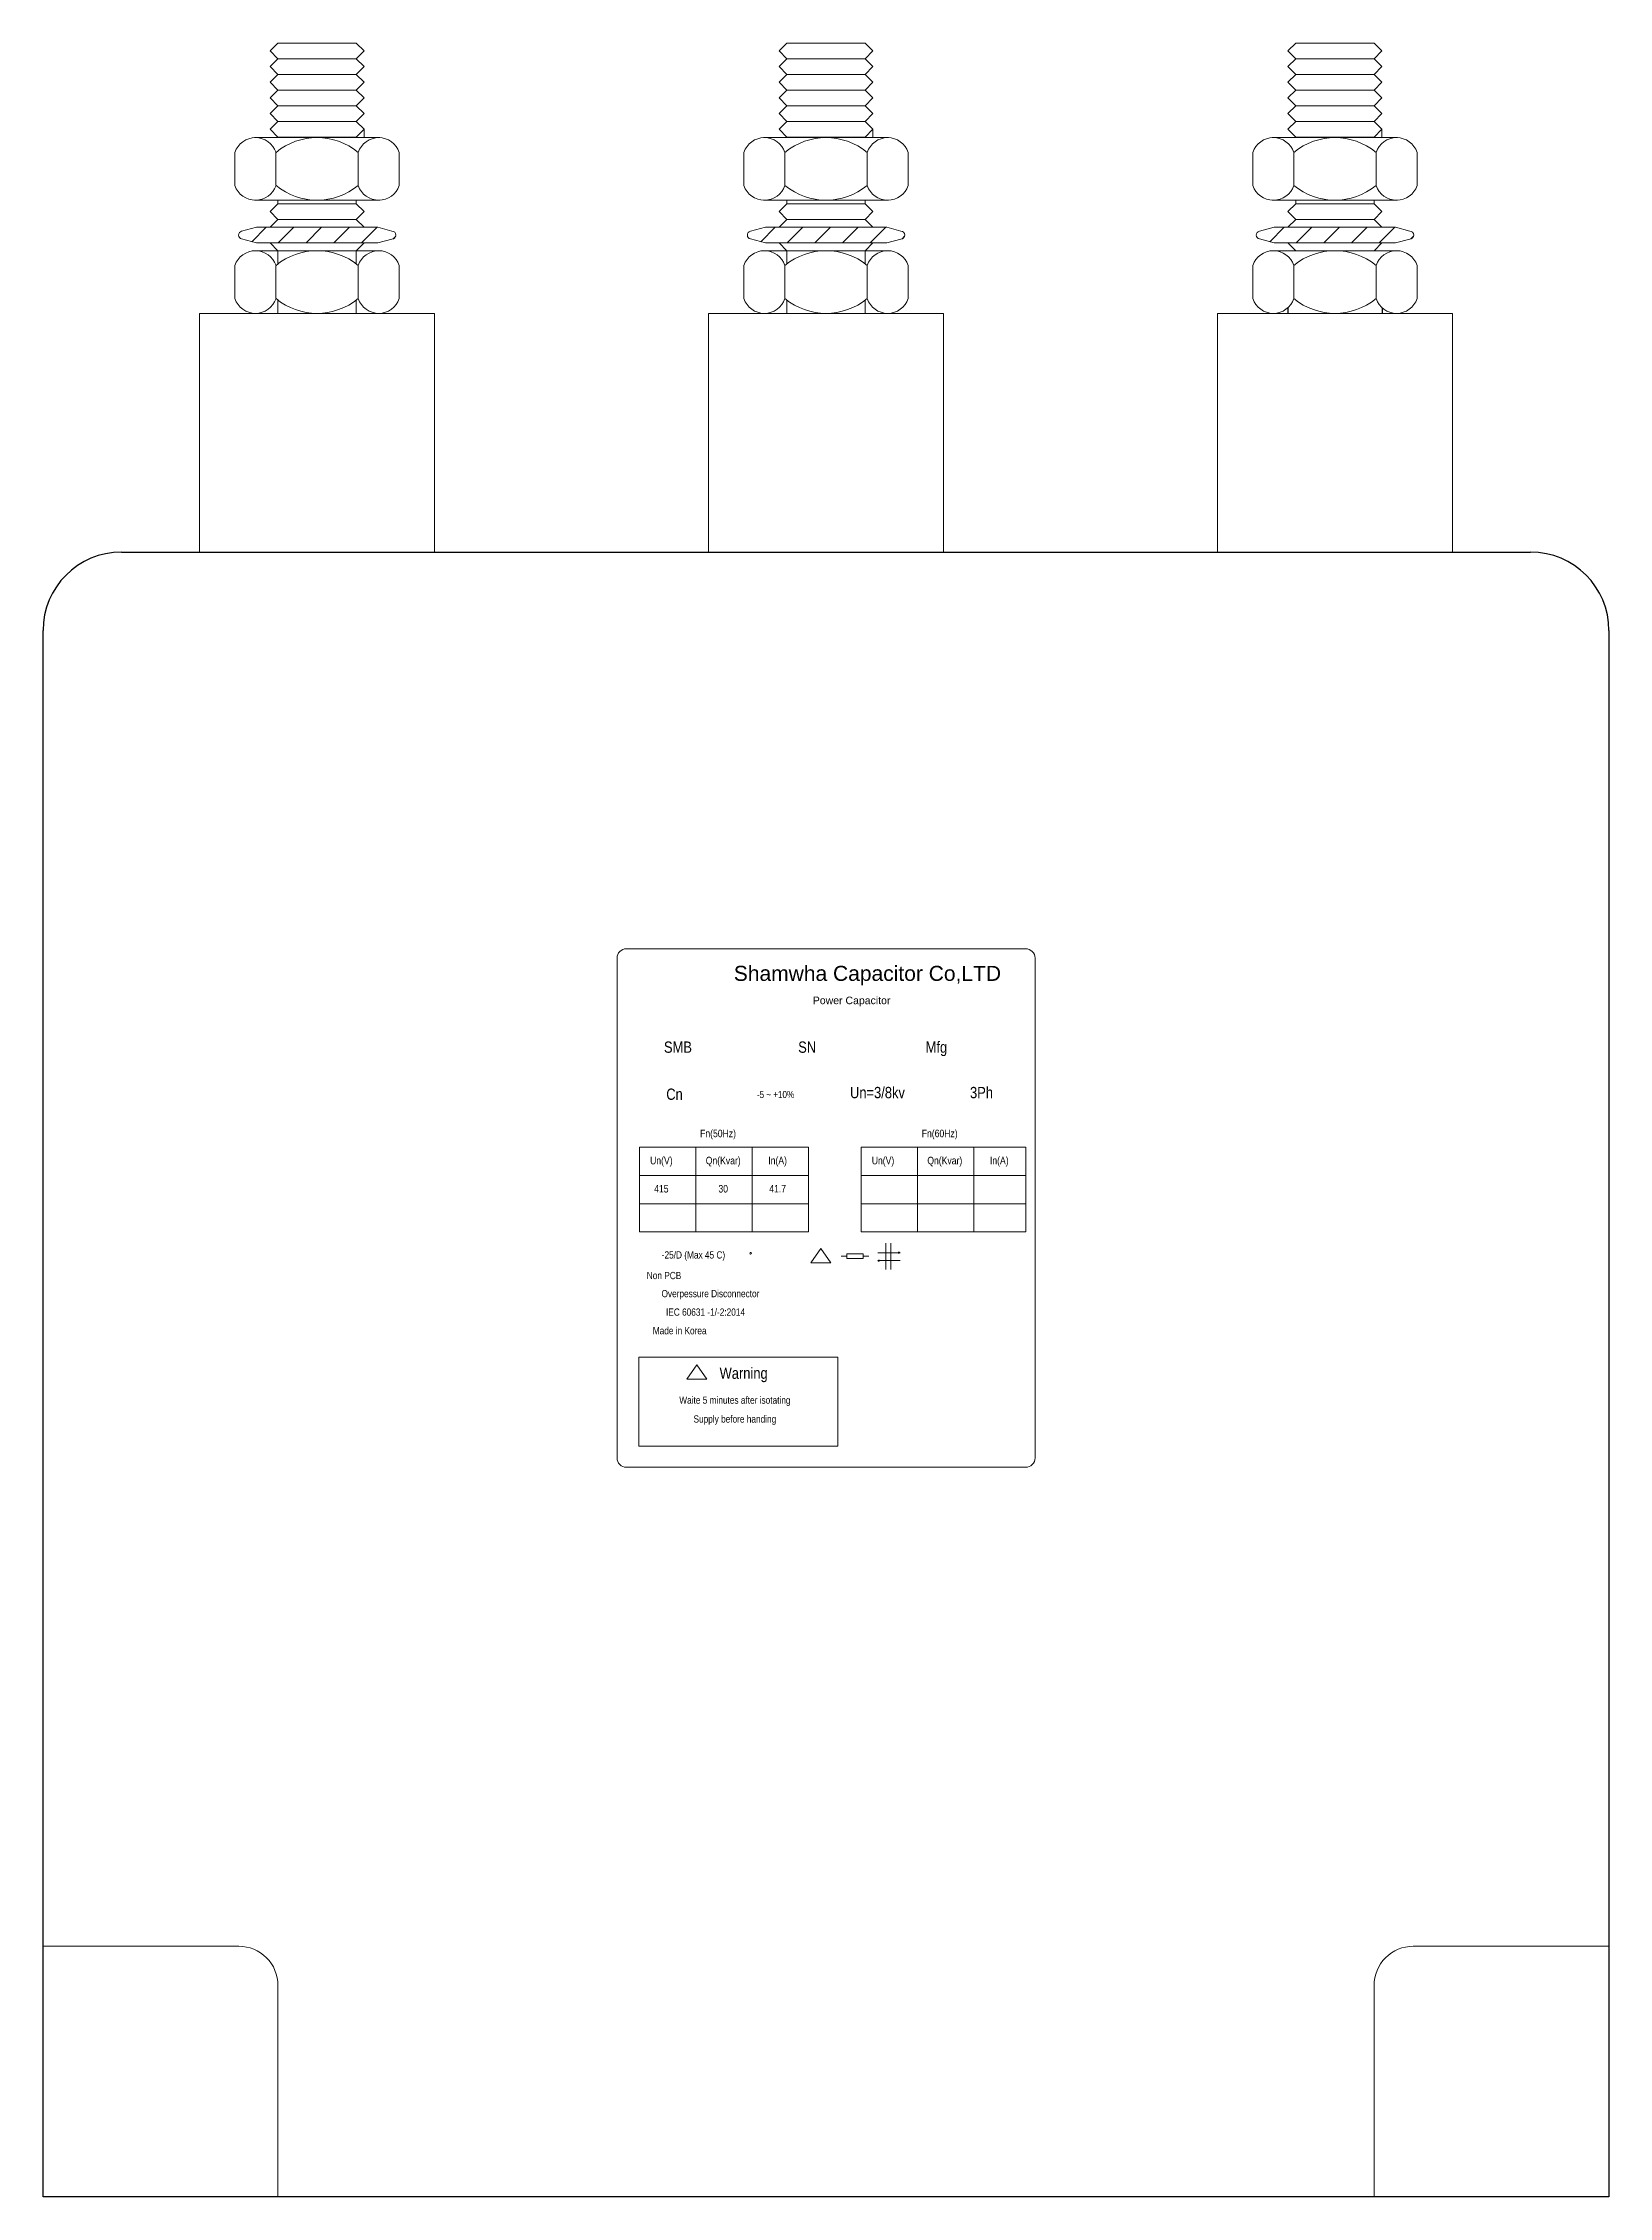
# Model space of a CAD drawing. Header units: millimetres. Extents: x 88 to 2125, y 45 to 448.
# Drawn here: x 1282.6 to 1482.6, y 44.5 to 319.5 of the extents above; entities that cross this region are included whole.
import ezdxf
from ezdxf.enums import TextEntityAlignment as Align

# ---------------------------------------------------------------- set-up
doc = ezdxf.new("R2010")
doc.units = ezdxf.units.MM
doc.layers.add('00', color=7, linetype='Continuous', lineweight=0)
doc.styles.add('Helvetica-Narrow', font='txt')

# ---------------------------------------------------------------- blocks, each defined once
blk = doc.blocks.new('*U482')
at = {"lineweight": 5}
h = blk.add_hatch(dxfattribs=at)
h.set_pattern_fill('ANSI31', color=74, scale=20, style=0)
h.set_pattern_definition([(45, (350.5226, -45.81), (-1.767767, 1.767767), [])])
h.paths.add_polyline_path([(1434.12, 930.93), (1432.31, 931.43), (1430.06, 931.43), (1416.81, 931.43), (1414.87, 930.9, 0.727937), (1414.87, 929.95), (1416.81, 929.43), (1419.06, 929.43), (1432.31, 929.43), (1434.12, 929.93, 1)])
h = blk.add_hatch(dxfattribs=at)
h.set_pattern_fill('ANSI31', color=74, scale=20, style=0)
h.set_pattern_definition([(45, (415.5226, -45.81), (-1.767767, 1.767767), [])])
h.paths.add_polyline_path([(1499.12, 930.93), (1497.31, 931.43), (1495.06, 931.43), (1481.81, 931.43), (1479.87, 930.9, 0.727937), (1479.87, 929.95), (1481.81, 929.43), (1484.06, 929.43), (1497.31, 929.43), (1499.12, 929.93, 1)])
h = blk.add_hatch(dxfattribs=at)
h.set_pattern_fill('ANSI31', color=74, scale=20, style=0)
h.set_pattern_definition([(45, (480.5226, -45.81), (-1.767767, 1.767767), [])])
h.paths.add_polyline_path([(1564.12, 930.93), (1562.31, 931.43), (1560.06, 931.43), (1546.81, 931.43), (1544.87, 930.9, 0.727937), (1544.87, 929.95), (1546.81, 929.43), (1549.06, 929.43), (1562.31, 929.43), (1564.12, 929.93, 1)])
at = {"color": 74, "lineweight": 5}
for p, q in [((1419.56, 952.95), (1418.56, 953.95)), ((1419.56, 950.95), (1418.56, 951.95)), ((1429.56, 952.95), (1419.56, 952.95)), ((1429.56, 952.95), (1430.56, 953.95)), ((1429.56, 950.95), (1430.56, 951.95)), ((1484.56, 952.95), (1483.56, 953.95)), ((1484.56, 950.95), (1483.56, 951.95)), ((1494.56, 952.95), (1484.56, 952.95)), ((1494.56, 952.95), (1495.56, 953.95)), ((1494.56, 950.95), (1495.56, 951.95)), ((1549.56, 952.95), (1548.56, 953.95)), ((1549.56, 950.95), (1548.56, 951.95)), ((1559.56, 952.95), (1549.56, 952.95)), ((1559.56, 952.95), (1560.56, 953.95)), ((1559.56, 950.95), (1560.56, 951.95)), ((1419.56, 948.95), (1418.56, 949.95)), ((1419.56, 948.95), (1418.56, 949.95)), ((1429.56, 950.95), (1419.56, 950.95)), ((1429.56, 948.95), (1419.56, 948.95)), ((1429.56, 948.95), (1419.56, 948.95)), ((1429.56, 948.95), (1430.56, 949.95)), ((1429.56, 948.95), (1430.56, 949.95)), ((1484.56, 948.95), (1483.56, 949.95)), ((1484.56, 948.95), (1483.56, 949.95)), ((1494.56, 950.95), (1484.56, 950.95)), ((1494.56, 948.95), (1484.56, 948.95)), ((1494.56, 948.95), (1484.56, 948.95)), ((1494.56, 948.95), (1495.56, 949.95)), ((1494.56, 948.95), (1495.56, 949.95)), ((1549.56, 948.95), (1548.56, 949.95)), ((1549.56, 948.95), (1548.56, 949.95)), ((1559.56, 950.95), (1549.56, 950.95)), ((1559.56, 948.95), (1549.56, 948.95)), ((1559.56, 948.95), (1549.56, 948.95)), ((1559.56, 948.95), (1560.56, 949.95)), ((1559.56, 948.95), (1560.56, 949.95)), ((1419.56, 946.95), (1418.56, 947.95)), ((1419.56, 946.95), (1418.56, 947.95)), ((1429.56, 946.95), (1419.56, 946.95)), ((1429.56, 946.95), (1419.56, 946.95)), ((1429.56, 946.95), (1430.56, 947.95)), ((1429.56, 946.95), (1430.56, 947.95)), ((1484.56, 946.95), (1483.56, 947.95)), ((1484.56, 946.95), (1483.56, 947.95)), ((1494.56, 946.95), (1484.56, 946.95)), ((1494.56, 946.95), (1484.56, 946.95)), ((1494.56, 946.95), (1495.56, 947.95)), ((1494.56, 946.95), (1495.56, 947.95)), ((1549.56, 946.95), (1548.56, 947.95)), ((1549.56, 946.95), (1548.56, 947.95)), ((1559.56, 946.95), (1549.56, 946.95)), ((1559.56, 946.95), (1549.56, 946.95)), ((1559.56, 946.95), (1560.56, 947.95)), ((1559.56, 946.95), (1560.56, 947.95)), ((1419.56, 944.95), (1418.56, 945.95)), ((1419.56, 942.95), (1418.56, 943.95)), ((1429.56, 944.95), (1419.56, 944.95)), ((1429.56, 944.95), (1430.56, 945.95)), ((1429.56, 942.95), (1430.56, 943.95)), ((1484.56, 944.95), (1483.56, 945.95)), ((1484.56, 942.95), (1483.56, 943.95)), ((1494.56, 944.95), (1484.56, 944.95)), ((1494.56, 944.95), (1495.56, 945.95)), ((1494.56, 942.95), (1495.56, 943.95)), ((1549.56, 944.95), (1548.56, 945.95)), ((1549.56, 942.95), (1548.56, 943.95)), ((1559.56, 944.95), (1549.56, 944.95)), ((1559.56, 944.95), (1560.56, 945.95)), ((1559.56, 942.95), (1560.56, 943.95)), ((1429.56, 942.95), (1419.56, 942.95)), ((1494.56, 942.95), (1484.56, 942.95)), ((1559.56, 942.95), (1549.56, 942.95)), ((1419.56, 932.44), (1418.56, 933.44)), ((1419.56, 934.44), (1419.56, 934.87)), ((1429.56, 934.44), (1419.56, 934.44)), ((1429.56, 932.44), (1419.56, 932.44)), ((1429.56, 934.44), (1429.56, 934.87)), ((1429.56, 932.44), (1430.56, 933.44)), ((1484.56, 932.44), (1483.56, 933.44)), ((1484.56, 934.44), (1484.56, 934.87)), ((1494.56, 934.44), (1484.56, 934.44)), ((1494.56, 932.44), (1484.56, 932.44)), ((1494.56, 934.44), (1494.56, 934.87)), ((1494.56, 932.44), (1495.56, 933.44)), ((1549.56, 932.44), (1548.56, 933.44)), ((1549.56, 934.44), (1549.56, 934.87)), ((1559.56, 934.44), (1549.56, 934.44)), ((1559.56, 932.44), (1549.56, 932.44)), ((1559.56, 934.44), (1559.56, 934.87)), ((1559.56, 932.44), (1560.56, 933.44)), ((1416.81, 931.43), (1414.91, 930.91)), ((1416.81, 929.43), (1414.91, 929.94)), ((1416.81, 931.43), (1419.06, 931.43)), ((1416.81, 931.43), (1432.31, 931.43)), ((1418.58, 931.43), (1418.56, 931.44)), ((1418.58, 931.43), (1418.56, 931.44)), ((1432.31, 931.43), (1430.06, 931.43)), ((1430.55, 931.43), (1430.56, 931.44)), ((1430.55, 931.43), (1430.56, 931.44)), ((1434.12, 930.93), (1432.31, 931.43)), ((1434.12, 929.93), (1432.31, 929.43)), ((1481.81, 931.43), (1479.91, 930.91)), ((1481.81, 929.43), (1479.91, 929.94)), ((1481.81, 931.43), (1497.31, 931.43)), ((1481.81, 931.43), (1484.06, 931.43)), ((1483.58, 931.43), (1483.56, 931.44)), ((1483.58, 931.43), (1483.56, 931.44)), ((1497.31, 931.43), (1495.06, 931.43)), ((1495.55, 931.43), (1495.56, 931.44)), ((1495.55, 931.43), (1495.56, 931.44)), ((1499.12, 930.93), (1497.31, 931.43)), ((1499.12, 929.93), (1497.31, 929.43)), ((1546.81, 931.43), (1544.91, 930.91)), ((1546.81, 929.43), (1544.91, 929.94)), ((1546.81, 931.43), (1549.06, 931.43)), ((1546.81, 931.43), (1562.31, 931.43)), ((1548.58, 931.43), (1548.56, 931.44)), ((1548.58, 931.43), (1548.56, 931.44)), ((1562.31, 931.43), (1560.06, 931.43)), ((1560.55, 931.43), (1560.56, 931.44)), ((1560.55, 931.43), (1560.56, 931.44)), ((1564.12, 930.93), (1562.31, 931.43)), ((1564.12, 929.93), (1562.31, 929.43)), ((1419.06, 929.43), (1416.81, 929.43)), ((1432.31, 929.43), (1416.81, 929.43)), ((1419.56, 928.44), (1418.56, 929.44)), ((1419.56, 928.44), (1419.56, 926.76)), ((1429.56, 928.44), (1419.56, 928.44)), ((1429.56, 928.44), (1419.56, 928.44)), ((1429.56, 928.44), (1430.56, 929.44)), ((1429.56, 928.44), (1430.56, 929.44)), ((1429.56, 928.44), (1429.56, 926.76)), ((1432.31, 929.43), (1430.06, 929.43)), ((1497.31, 929.43), (1481.81, 929.43)), ((1484.06, 929.43), (1481.81, 929.43)), ((1484.56, 928.44), (1483.56, 929.44)), ((1484.56, 928.44), (1484.56, 926.76)), ((1494.56, 928.44), (1484.56, 928.44)), ((1494.56, 928.44), (1484.56, 928.44)), ((1494.56, 928.44), (1495.56, 929.44)), ((1494.56, 928.44), (1495.56, 929.44)), ((1494.56, 928.44), (1494.56, 926.76)), ((1497.31, 929.43), (1495.06, 929.43)), ((1549.06, 929.43), (1546.81, 929.43)), ((1562.31, 929.43), (1546.81, 929.43)), ((1549.56, 928.44), (1548.56, 929.44)), ((1559.56, 928.44), (1549.56, 928.44)), ((1559.56, 928.44), (1549.56, 928.44)), ((1559.56, 928.44), (1560.56, 929.44)), ((1559.56, 928.44), (1560.56, 929.44)), ((1562.31, 929.43), (1560.06, 929.43)), ((1414.06, 922.32), (1414.06, 926.56)), ((1435.06, 922.32), (1435.06, 926.56)), ((1479.06, 922.32), (1479.06, 926.56)), ((1500.06, 922.32), (1500.06, 926.56)), ((1544.06, 922.32), (1544.06, 926.56)), ((1565.06, 922.32), (1565.06, 926.56)), ((1419.56, 922.12), (1419.56, 920.44)), ((1429.56, 922.12), (1429.56, 920.44)), ((1484.56, 922.12), (1484.56, 920.44)), ((1494.56, 922.12), (1494.56, 920.44)), ((1439.56, 920.44), (1409.56, 920.44)), ((1409.56, 920.44), (1409.56, 889.95)), ((1439.56, 889.95), (1439.56, 920.44)), ((1504.56, 920.44), (1474.56, 920.44)), ((1474.56, 920.44), (1474.56, 889.95)), ((1474.56, 920.44), (1474.56, 889.95)), ((1474.56, 920.44), (1474.56, 889.95)), ((1504.56, 889.95), (1504.56, 920.44)), ((1504.56, 889.95), (1504.56, 920.44)), ((1504.56, 889.95), (1504.56, 920.44)), ((1569.56, 920.44), (1539.56, 920.44)), ((1539.56, 920.44), (1539.56, 889.95)), ((1539.56, 920.44), (1539.56, 889.95)), ((1539.56, 920.44), (1539.56, 889.95)), ((1569.56, 889.95), (1569.56, 920.44)), ((1569.56, 889.95), (1569.56, 920.44)), ((1569.56, 889.95), (1569.56, 920.44)), ((1439.56, 889.95), (1439.56, 918.44)), ((1504.56, 889.95), (1504.56, 918.44)), ((1504.56, 889.95), (1504.56, 918.44)), ((1504.56, 889.95), (1504.56, 918.44)), ((1569.56, 889.95), (1569.56, 918.44)), ((1569.56, 889.95), (1569.56, 918.44)), ((1569.56, 889.95), (1569.56, 918.44)), ((1424.56, 889.95), (1439.56, 889.95)), ((1489.56, 889.95), (1504.56, 889.95)), ((1489.56, 889.95), (1504.56, 889.95)), ((1489.56, 889.95), (1504.56, 889.95)), ((1554.56, 889.95), (1569.56, 889.95)), ((1554.56, 889.95), (1569.56, 889.95)), ((1554.56, 889.95), (1569.56, 889.95))]:
    blk.add_line(p, q, dxfattribs=at)
at = {"color": 74}
for p, q in [((1548.56, 921.17), (1548.56, 920.44)), ((1560.58, 921.16), (1560.58, 920.44)), ((1399.56, 889.95), (1579.56, 889.95)), ((1399.56, 889.95), (1579.56, 889.95)), ((1389.56, 679.95), (1389.56, 879.95)), ((1589.56, 879.95), (1589.56, 679.95)), ((1589.56, 679.95), (1389.56, 679.95))]:
    blk.add_line(p, q, dxfattribs=at)
at = {"lineweight": 9}
for p, q in [((1472.94, 813.96), (1472.94, 803.16)), ((1480.14, 813.96), (1480.14, 803.16)), ((1501.24, 813.96), (1501.24, 803.16)), ((1508.44, 813.96), (1508.44, 803.16)), ((1465.74, 810.36), (1487.34, 810.36)), ((1515.1, 810.36), (1494.04, 810.36)), ((1465.74, 806.76), (1487.34, 806.76)), ((1515.1, 806.76), (1494.04, 806.76)), ((1465.74, 803.16), (1487.34, 803.16)), ((1515.1, 803.16), (1494.04, 803.16)), ((1496.16, 800.5), (1499.01, 800.5)), ((1497.21, 801.73), (1497.21, 798.36)), ((1497.83, 801.73), (1497.83, 798.36)), ((1499.01, 800.5), (1498.82, 800.6)), ((1499.01, 800.5), (1498.82, 800.4)), ((1499.01, 800.5), (1498.84, 800.5)), ((1499.01, 800.5), (1498.84, 800.5)), ((1487.63, 799.23), (1490.16, 799.23)), ((1492.23, 800.06), (1491.51, 800.06)), ((1494.31, 800.06), (1495.03, 800.06)), ((1496.16, 799.49), (1496.36, 799.59)), ((1499.01, 799.49), (1496.16, 799.49)), ((1496.16, 799.49), (1496.33, 799.49)), ((1496.16, 799.49), (1496.36, 799.39)), ((1496.16, 799.49), (1496.33, 799.49))]:
    blk.add_line(p, q, dxfattribs=at)
at = {"color": 1, "lineweight": 9}
blk.add_line((1471.8, 784.34), (1474.33, 784.34), dxfattribs=at)
at = {"lineweight": 9}
blk.add_lwpolyline([(1464.07, 773.1), (1515.06, 773.1, 0.414214), (1516.26, 774.3), (1516.26, 838.11, 0.414214), (1515.06, 839.31), (1464.07, 839.31, 0.414214), (1462.87, 838.11), (1462.87, 774.3, 0.414214)], format="xyb", close=True, dxfattribs=at)
for points in [[(1465.74, 803.16), (1487.34, 803.16), (1487.34, 813.96), (1465.74, 813.96)], [(1515.1, 803.16), (1494.04, 803.16), (1494.04, 813.96), (1515.1, 813.96)], [(1492.23, 799.77), (1494.31, 799.77), (1494.31, 800.36), (1492.23, 800.36)], [(1465.64, 775.82), (1491.08, 775.82), (1491.08, 787.15), (1465.64, 787.15)]]:
    blk.add_lwpolyline(points, close=True, dxfattribs=at)
for points in [[(1487.63, 799.23), (1488.9, 801.06)], [(1490.16, 799.23), (1488.9, 801.06)]]:
    blk.add_lwpolyline(points, dxfattribs=at)
at = {"color": 1, "lineweight": 9}
for points in [[(1471.8, 784.34), (1473.07, 786.17)], [(1474.33, 784.34), (1473.07, 786.17)]]:
    blk.add_lwpolyline(points, dxfattribs=at)
at = {"color": 8, "lineweight": 9}
for points in [[(1389.56, 711.95), (1414.56, 711.95, -0.414214), (1419.56, 706.95), (1419.56, 679.95)], [(1589.56, 711.95), (1564.56, 711.95, 0.414214), (1559.56, 706.95), (1559.56, 679.95)]]:
    blk.add_lwpolyline(points, format="xyb", dxfattribs=at)
at = {"lineweight": 9}
blk.add_circle((1479.93, 800.44), 0.105, dxfattribs=at)
at = {"color": 74, "lineweight": 5}
for centre, start, end in [((1415.02, 930.43), 102.246, 257.754), ((1434.12, 930.43), 270, 90), ((1480.02, 930.43), 102.246, 257.754), ((1499.12, 930.43), 270, 90), ((1545.02, 930.43), 102.246, 257.754), ((1564.12, 930.43), 270, 90)]:
    blk.add_arc(centre, 0.5, start, end, dxfattribs=at)
at = {"color": 74}
for centre, start, end in [((1399.56, 879.95), 90, 180), ((1579.56, 879.95), 0, 90)]:
    blk.add_arc(centre, 10, start, end, dxfattribs=at)
at = {"layer": '00', "color": 74, "lineweight": 5}
for p, q in [((1418.56, 953.95), (1419.56, 954.95)), ((1419.56, 954.95), (1429.56, 954.95)), ((1430.56, 953.95), (1429.56, 954.95)), ((1483.56, 953.95), (1484.56, 954.95)), ((1484.56, 954.95), (1494.56, 954.95)), ((1495.56, 953.95), (1494.56, 954.95)), ((1548.56, 953.95), (1549.56, 954.95)), ((1549.56, 954.95), (1559.56, 954.95)), ((1560.56, 953.95), (1559.56, 954.95)), ((1418.56, 951.95), (1419.56, 952.95)), ((1419.56, 952.95), (1429.56, 952.95)), ((1430.56, 951.95), (1429.56, 952.95)), ((1483.56, 951.95), (1484.56, 952.95)), ((1484.56, 952.95), (1494.56, 952.95)), ((1495.56, 951.95), (1494.56, 952.95)), ((1548.56, 951.95), (1549.56, 952.95)), ((1549.56, 952.95), (1559.56, 952.95)), ((1560.56, 951.95), (1559.56, 952.95)), ((1418.56, 949.95), (1419.56, 950.95)), ((1418.56, 949.95), (1419.56, 950.95)), ((1418.56, 947.95), (1419.56, 948.95)), ((1418.56, 947.95), (1419.56, 948.95)), ((1419.56, 950.95), (1429.56, 950.95)), ((1419.56, 950.95), (1429.56, 950.95)), ((1419.56, 948.95), (1429.56, 948.95)), ((1419.56, 948.95), (1429.56, 948.95)), ((1430.56, 949.95), (1429.56, 950.95)), ((1430.56, 949.95), (1429.56, 950.95)), ((1430.56, 947.95), (1429.56, 948.95)), ((1430.56, 947.95), (1429.56, 948.95)), ((1483.56, 949.95), (1484.56, 950.95)), ((1483.56, 949.95), (1484.56, 950.95)), ((1483.56, 947.95), (1484.56, 948.95)), ((1483.56, 947.95), (1484.56, 948.95)), ((1484.56, 950.95), (1494.56, 950.95)), ((1484.56, 950.95), (1494.56, 950.95)), ((1484.56, 948.95), (1494.56, 948.95)), ((1484.56, 948.95), (1494.56, 948.95)), ((1495.56, 949.95), (1494.56, 950.95)), ((1495.56, 949.95), (1494.56, 950.95)), ((1495.56, 947.95), (1494.56, 948.95)), ((1495.56, 947.95), (1494.56, 948.95)), ((1548.56, 949.95), (1549.56, 950.95)), ((1548.56, 949.95), (1549.56, 950.95)), ((1548.56, 947.95), (1549.56, 948.95)), ((1548.56, 947.95), (1549.56, 948.95)), ((1549.56, 950.95), (1559.56, 950.95)), ((1549.56, 950.95), (1559.56, 950.95)), ((1549.56, 948.95), (1559.56, 948.95)), ((1549.56, 948.95), (1559.56, 948.95)), ((1560.56, 949.95), (1559.56, 950.95)), ((1560.56, 949.95), (1559.56, 950.95)), ((1560.56, 947.95), (1559.56, 948.95)), ((1560.56, 947.95), (1559.56, 948.95)), ((1418.56, 945.95), (1419.56, 946.95)), ((1419.56, 946.95), (1429.56, 946.95)), ((1430.56, 945.95), (1429.56, 946.95)), ((1483.56, 945.95), (1484.56, 946.95)), ((1484.56, 946.95), (1494.56, 946.95)), ((1495.56, 945.95), (1494.56, 946.95)), ((1548.56, 945.95), (1549.56, 946.95)), ((1549.56, 946.95), (1559.56, 946.95)), ((1560.56, 945.95), (1559.56, 946.95)), ((1418.56, 943.95), (1419.56, 944.95)), ((1419.56, 944.95), (1429.56, 944.95)), ((1430.56, 943.95), (1429.56, 944.95)), ((1430.56, 942.87), (1430.56, 943.95)), ((1483.56, 943.95), (1484.56, 944.95)), ((1484.56, 944.95), (1494.56, 944.95)), ((1495.56, 943.95), (1494.56, 944.95)), ((1495.56, 942.87), (1495.56, 943.95)), ((1548.56, 943.95), (1549.56, 944.95)), ((1549.56, 944.95), (1559.56, 944.95)), ((1560.56, 943.95), (1559.56, 944.95)), ((1560.56, 942.87), (1560.56, 943.95)), ((1414.06, 941), (1414.06, 936.75)), ((1432.56, 942.87), (1416.56, 942.87)), ((1416.56, 942.87), (1430.58, 942.87)), ((1419.31, 936.75), (1419.31, 941)), ((1429.81, 936.75), (1429.81, 941)), ((1435.06, 941), (1435.06, 936.75)), ((1479.06, 941), (1479.06, 936.75)), ((1481.56, 942.87), (1495.58, 942.87)), ((1497.56, 942.87), (1481.56, 942.87)), ((1484.31, 936.75), (1484.31, 941)), ((1494.81, 936.75), (1494.81, 941)), ((1500.06, 941), (1500.06, 936.75)), ((1544.06, 941), (1544.06, 936.75)), ((1546.56, 942.87), (1560.58, 942.87)), ((1562.56, 942.87), (1546.56, 942.87)), ((1549.31, 936.75), (1549.31, 941)), ((1559.81, 936.75), (1559.81, 941)), ((1565.06, 941), (1565.06, 936.75)), ((1432.56, 934.87), (1416.56, 934.87)), ((1418.56, 933.44), (1419.56, 934.44)), ((1418.56, 931.44), (1419.56, 932.44)), ((1418.56, 931.44), (1419.56, 932.44)), ((1419.56, 934.44), (1429.56, 934.44)), ((1419.56, 932.44), (1429.56, 932.44)), ((1419.56, 932.44), (1429.56, 932.44)), ((1430.56, 933.44), (1429.56, 934.44)), ((1430.56, 931.44), (1429.56, 932.44)), ((1430.56, 931.44), (1429.56, 932.44)), ((1497.56, 934.87), (1481.56, 934.87)), ((1483.56, 933.44), (1484.56, 934.44)), ((1483.56, 931.44), (1484.56, 932.44)), ((1483.56, 931.44), (1484.56, 932.44)), ((1484.56, 934.44), (1494.56, 934.44)), ((1484.56, 932.44), (1494.56, 932.44)), ((1484.56, 932.44), (1494.56, 932.44)), ((1495.56, 933.44), (1494.56, 934.44)), ((1495.56, 931.44), (1494.56, 932.44)), ((1495.56, 931.44), (1494.56, 932.44)), ((1562.56, 934.87), (1546.56, 934.87)), ((1548.56, 933.44), (1549.56, 934.44)), ((1548.56, 931.44), (1549.56, 932.44)), ((1548.56, 931.44), (1549.56, 932.44)), ((1549.56, 934.44), (1559.56, 934.44)), ((1549.56, 932.44), (1559.56, 932.44)), ((1549.56, 932.44), (1559.56, 932.44)), ((1560.56, 933.44), (1559.56, 934.44)), ((1560.56, 931.44), (1559.56, 932.44)), ((1560.56, 931.44), (1559.56, 932.44)), ((1416.56, 928.44), (1430.58, 928.44)), ((1432.56, 928.44), (1416.56, 928.44)), ((1419.56, 928.44), (1429.56, 928.44)), ((1497.56, 928.44), (1481.56, 928.44)), ((1481.56, 928.44), (1495.58, 928.44)), ((1484.56, 928.44), (1494.56, 928.44)), ((1562.56, 928.44), (1546.56, 928.44)), ((1546.56, 928.44), (1560.58, 928.44)), ((1549.56, 928.44), (1559.56, 928.44)), ((1414.06, 922.32), (1414.06, 926.56)), ((1414.06, 926.56), (1414.06, 922.32)), ((1419.31, 922.32), (1419.31, 926.56)), ((1429.81, 922.32), (1429.81, 926.56)), ((1435.06, 922.32), (1435.06, 926.56)), ((1435.06, 926.56), (1435.06, 922.32)), ((1479.06, 926.56), (1479.06, 922.32)), ((1479.06, 922.32), (1479.06, 926.56)), ((1484.31, 922.32), (1484.31, 926.56)), ((1494.81, 922.32), (1494.81, 926.56)), ((1500.06, 926.56), (1500.06, 922.32)), ((1500.06, 922.32), (1500.06, 926.56)), ((1544.06, 926.56), (1544.06, 922.32)), ((1544.06, 922.32), (1544.06, 926.56)), ((1549.31, 922.32), (1549.31, 926.56)), ((1559.81, 922.32), (1559.81, 926.56)), ((1565.06, 926.56), (1565.06, 922.32)), ((1565.06, 922.32), (1565.06, 926.56)), ((1432.56, 920.44), (1416.56, 920.44)), ((1432.56, 920.44), (1416.56, 920.44)), ((1418.55, 920.44), (1430.58, 920.44)), ((1497.56, 920.44), (1481.56, 920.44)), ((1497.56, 920.44), (1481.56, 920.44)), ((1483.55, 920.44), (1495.58, 920.44)), ((1562.56, 920.44), (1546.56, 920.44)), ((1562.56, 920.44), (1546.56, 920.44)), ((1548.55, 920.44), (1560.58, 920.44))]:
    blk.add_line(p, q, dxfattribs=at)
for centre, radius, start, end in [((1416.69, 940.1), 2.77, 18.8098, 161.1902), ((1424.56, 934.59), 8.28, 50.6699, 129.3301), ((1432.44, 940.1), 2.77, 18.8098, 161.1902), ((1481.69, 940.1), 2.77, 18.8098, 161.1902), ((1489.56, 934.59), 8.28, 50.6699, 129.3301), ((1497.44, 940.1), 2.77, 18.8098, 161.1902), ((1546.69, 940.1), 2.77, 18.8098, 161.1902), ((1554.56, 934.59), 8.28, 50.6699, 129.3301), ((1562.44, 940.1), 2.77, 18.8098, 161.1902), ((1416.69, 937.65), 2.77, 198.8098, 341.1902), ((1424.56, 943.16), 8.28, 230.6699, 309.3301), ((1432.44, 937.65), 2.77, 198.8098, 341.1902), ((1481.69, 937.65), 2.77, 198.8098, 341.1902), ((1489.56, 943.16), 8.28, 230.6699, 309.3301), ((1497.44, 937.65), 2.77, 198.8098, 341.1902), ((1546.69, 937.65), 2.77, 198.8098, 341.1902), ((1554.56, 943.16), 8.28, 230.6699, 309.3301), ((1562.44, 937.65), 2.77, 198.8098, 341.1902), ((1416.69, 925.67), 2.77, 18.8098, 161.1902), ((1424.56, 920.16), 8.28, 50.6699, 129.3301), ((1432.44, 925.67), 2.77, 18.8098, 161.1902), ((1481.69, 925.67), 2.77, 18.8098, 161.1902), ((1489.56, 920.16), 8.28, 50.6699, 129.3301), ((1497.44, 925.67), 2.77, 18.8098, 161.1902), ((1546.69, 925.67), 2.77, 18.8098, 161.1902), ((1554.56, 920.16), 8.28, 50.6699, 129.3301), ((1562.44, 925.67), 2.77, 18.8098, 161.1902), ((1416.69, 923.21), 2.77, 198.8098, 341.1902), ((1416.69, 923.21), 2.77, 198.8098, 341.1902), ((1424.56, 928.72), 8.28, 230.6699, 309.3301), ((1424.56, 928.72), 8.28, 230.6699, 309.3301), ((1432.44, 923.21), 2.77, 198.8098, 341.1902), ((1432.44, 923.21), 2.77, 198.8098, 341.1902), ((1481.69, 923.21), 2.77, 198.8098, 341.1902), ((1481.69, 923.21), 2.77, 198.8098, 341.1902), ((1489.56, 928.72), 8.28, 230.6699, 309.3301), ((1489.56, 928.72), 8.28, 230.6699, 309.3301), ((1497.44, 923.21), 2.77, 198.8098, 341.1902), ((1497.44, 923.21), 2.77, 198.8098, 341.1902), ((1546.69, 923.21), 2.77, 198.8098, 341.1902), ((1546.69, 923.21), 2.77, 198.8098, 341.1902), ((1554.56, 928.72), 8.28, 230.6699, 309.3301), ((1554.56, 928.72), 8.28, 230.6699, 309.3301), ((1562.44, 923.21), 2.77, 198.8098, 341.1902), ((1562.44, 923.21), 2.77, 198.8098, 341.1902)]:
    blk.add_arc(centre, radius, start, end, dxfattribs=at)
at = {"style": 'Helvetica-Narrow'}
for s, height, p in [('SMB', 1.44, (1470.65, 826.75)), ('SN', 1.44, (1487.15, 826.75)), ('Mfg', 1.44, (1503.66, 826.75)), ('Cn', 1.44, (1470.21, 820.74)), ('Un=3/8kv', 1.44, (1496.13, 820.95)), ('3Ph', 1.44, (1509.42, 820.95)), ('Fn(50Hz)', 0.96, (1475.77, 815.73)), ('Fn(60Hz)', 0.96, (1504.08, 815.73)), ('Un(V)', 0.96, (1468.53, 812.27)), ('Qn(Kvar)', 0.96, (1476.43, 812.27)), ('In(A)', 0.96, (1483.38, 812.27)), ('Un(V)', 0.96, (1496.84, 812.27)), ('Qn(Kvar)', 0.96, (1504.73, 812.27)), ('In(A)', 0.96, (1511.69, 812.27)), ('-25/D (Max 45 C)', 0.9216, (1472.63, 800.22)), ('Non PCB', 0.922, (1468.87, 797.59)), ('Overpessure Disconnector', 0.9216, (1474.8, 795.28)), ('IEC 60631 -1/-2:2014', 0.9216, (1474.17, 792.92)), ('Made in Korea', 0.9216, (1470.87, 790.55)), ('Waite 5 minutes after isotating', 0.9216, (1477.92, 781.68)), ('Supply before handing', 0.9216, (1477.92, 779.27))]:
    blk.add_text(s, height=height, dxfattribs=at).set_placement(p, align=Align.MIDDLE_CENTER)
blk.add_text('-5 ~ +10%%%', height=0.9, dxfattribs=at).set_placement((1480.73, 820.7), align=Align.MIDDLE_LEFT)
at = {"color": 1, "style": 'Helvetica-Narrow'}
for s, height, p in [('415', 0.96, (1468.53, 808.67)), ('30', 0.96, (1476.43, 808.67)), ('41.7', 0.96, (1483.38, 808.67)), ('Warning', 1.44, (1479.04, 785.12))]:
    blk.add_text(s, height=height, dxfattribs=at).set_placement(p, align=Align.MIDDLE_CENTER)
at = {"color": 7, "attachment_point": 5}
for s, insert, char_height in [('{\\fArial|b0|i0|c0|p34;\\C5;Shamwha Capacitor Co,LTD}', (1494.85, 835.88), 1.92), ('{\\fArial|b0|i0|c0|p34;\\C256;Power Capacitor}', (1492.83, 832.57), 0.96)]:
    blk.add_mtext(s, dxfattribs=dict(at, insert=insert, char_height=char_height))

msp = doc.modelspace()

# ---------------------------------------------------------------- block references
msp.add_blockref('*U482', (-107, -635.41))

doc.saveas('drawing.dxf')
